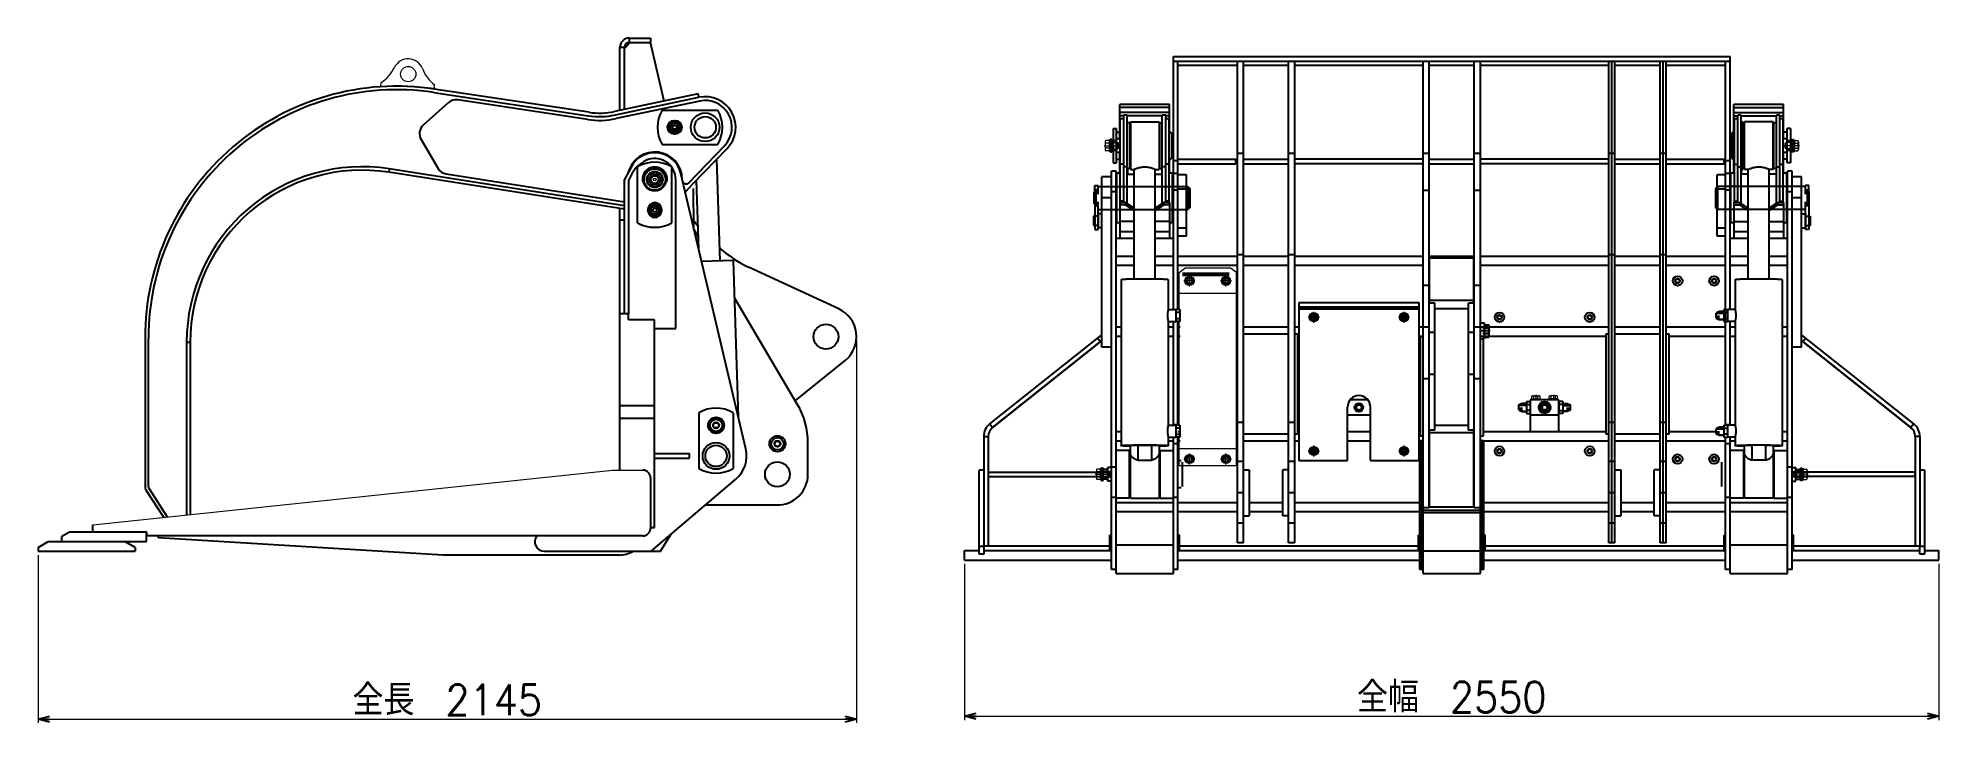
# Model space of a CAD drawing. Header units: millimetres. Extents: x -242 to 255, y -86 to 93.
import ezdxf

# ---------------------------------------------------------------- set-up
doc = ezdxf.new("R2010")
doc.units = ezdxf.units.MM
doc.header["$LTSCALE"] = 0.25
doc.linetypes.add('CENTER', pattern=[50.8, 31.75, -6.35, 6.35, -6.35])
doc.linetypes.add('DASHED2', pattern=[9.525, 6.35, -3.175])
doc.layers.add('EXCEPT', color=7, linetype='Continuous')
doc.styles.add('dcStyle0', font='txt.shx', dxfattribs={"width": 0.921053, "bigfont": 'bigfont'})
doc.dimstyles.new('dc_Rotated', dxfattribs={"dimtxt": 8, "dimasz": 3.000002, "dimexe": 1, "dimexo": 1, "dimgap": 1, "dimtad": 3, "dimdsep": 46, "dimtxsty": 'dcStyle0', "dimblk1": 'OPEN30', "dimblk2": 'OPEN30', "dimsah": 1, "dimcen": 0.09, "dimclrd": 7, "dimclre": 7, "dimclrt": 7, "dimadec": 0, "dimazin": 2, "dimtfac": 1, "dimtdec": 4, "dimtmove": 0, "dimatfit": 3, "dimfxl": 1, "dimarcsym": 1})

msp = doc.modelspace()

# ---------------------------------------------------------------- blocks, each defined once
blk = doc.blocks.new('_Open30')
at = {"color": 0, "linetype": 'ByBlock', "lineweight": -2}
for p, q in [((-1, 0.267949), (0, 0)), ((0, 0), (-1, -0.267949)), ((0, 0), (-1, 0))]:
    blk.add_line(p, q, dxfattribs=at)
blk = doc.blocks.new('*D1')
at = {"layer": 'EXCEPT', "color": 7, "linetype": 'Continuous', "lineweight": 13}
for p, q in [((-27.8, 13.9), (-27.8, -86.13)), ((-242, -42.24), (-242, -86.13)), ((-242, -85.13), (-27.8, -85.13))]:
    blk.add_line(p, q, dxfattribs=at)
at = {"layer": 'EXCEPT', "color": 7, "xscale": 3.000002807615286, "yscale": 2.999989368223643}
for p, rotation in [((-242, -85.13), 180), ((-27.8, -85.13), 360)]:
    blk.add_blockref('_Open30', p, dxfattribs=dict(at, rotation=rotation))
at = {"layer": 'EXCEPT', "color": 7, "insert": (-134.9, -84.13), "char_height": 8, "attachment_point": 8, "style": 'dcStyle0'}
blk.add_mtext('\\T1.00;全長\u30002145', dxfattribs=at)
blk = doc.blocks.new('*D2')
at = {"layer": 'EXCEPT', "color": 7, "linetype": 'Continuous', "lineweight": 13}
for p, q in [((0.48, -44.52), (0.48, -85.37)), ((255.48, -44.52), (255.48, -85.37)), ((0.48, -84.37), (255.48, -84.37))]:
    blk.add_line(p, q, dxfattribs=at)
at = {"layer": 'EXCEPT', "color": 7, "xscale": 3.000002807615286, "yscale": 2.999989368223643}
for p, rotation in [((0.48, -84.37), 180), ((255.48, -84.37), 360)]:
    blk.add_blockref('_Open30', p, dxfattribs=dict(at, rotation=rotation))
at = {"layer": 'EXCEPT', "color": 7, "insert": (127.98, -83.37), "char_height": 8, "attachment_point": 8, "style": 'dcStyle0'}
blk.add_mtext('\\T1.00;全幅\u30002550', dxfattribs=at)
blk = doc.blocks.new('DC_GROUP_ＤＸＦ２０－１_2')
at = {"layer": 'EXCEPT', "color": 4, "linetype": 'DASHED2', "lineweight": 25}
for p, q in [((137.68, 17.21), (135.48, 17.21)), ((137.68, 17.1), (135.48, 17.1)), ((137.68, 15.71), (135.48, 15.71)), ((137.68, 15.61), (135.48, 15.61))]:
    blk.add_line(p, q, dxfattribs=at)
blk = doc.blocks.new('DC_GROUP_ＤＸＦ２０－１_1')
at = {"layer": 'EXCEPT', "color": 4, "linetype": 'CENTER', "lineweight": 25}
blk.add_line((137.99, 16.41), (135.26, 16.41), dxfattribs=at)
at = {"layer": 'EXCEPT', "color": 2, "linetype": 'Continuous', "lineweight": 25}
for p, q in [((135.48, 18.51), (136.48, 18.51)), ((136.48, 18.51), (136.48, 14.31)), ((136.48, 18.01), (137.68, 18.01)), ((137.68, 18.01), (137.68, 14.81)), ((135.48, 14.31), (136.48, 14.31)), ((136.48, 14.81), (137.68, 14.81))]:
    blk.add_line(p, q, dxfattribs=at)
at = {"layer": 'EXCEPT', "linetype": 'Continuous'}
blk.add_blockref('DC_GROUP_ＤＸＦ２０－１_2', (0, 0), dxfattribs=at)

# ---------------------------------------------------------------- dimensions: what is measured, and where the dimension line sits
at = {"layer": 'EXCEPT', "linetype": 'Continuous', "lineweight": 13}
for base, p1, p2, text, picture, middle in [((-27.798, -85.129), (-241.998, -41.243), (-27.798, 14.897), '全長\u30002145', '*D1', (-134.898, -85.129)), ((255.48, -84.37), (0.48, -43.518), (255.48, -43.518), '全幅\u30002550', '*D2', (127.98, -84.37))]:
    dim = msp.add_linear_dim(base=base, p1=p1, p2=p2, text=text, dimstyle='dc_Rotated', override={"dimtxt": 8, "dimasz": 3.000002, "dimexe": 1, "dimexo": 1, "dimgap": 1, "dimtad": 3, "dimtih": 0, "dimtoh": 0, "dimdec": 2, "dimlfac": 1, "dimzin": 8, "dimtxsty": 'dcStyle0', "dimblk1": 'Open30', "dimblk2": 'Open30', "dimsah": 1, "dimclrd": 7, "dimclre": 7, "dimclrt": 7, "dimazin": 2, "dimtofl": 1, "dimtolj": 0, "dimtzin": 8, "dimarcsym": 1}, dxfattribs=at)
    dim.commit()
    dim.dimension.update_dxf_attribs({"geometry": picture, "text_midpoint": middle, "dimtype": 160})

# ---------------------------------------------------------------- linework, layer by layer
at = {"layer": 'EXCEPT', "color": 2, "linetype": 'Continuous', "lineweight": 25}
for p, q in [((-89.698, 74.07), (-89.698, 90.597)), ((-89.698, 90.597), (-88.498, 90.597)), ((-86.998, 91.797), (-88.498, 90.297)), ((-88.498, 74.322), (-88.498, 90.597)), ((-87.298, 92.997), (-81.698, 92.997)), ((-87.298, 92.997), (-87.298, 91.797)), ((-87.298, 91.797), (-81.698, 91.797)), ((-81.698, 92.997), (-81.698, 91.797)), ((-78.158, 76.497), (-81.698, 91.797)), ((55.13, 22.024), (55.13, 88.182)), ((55.13, 88.182), (200.83, 88.182)), ((55.13, 86.982), (200.83, 86.982)), ((56.33, 21.962), (56.33, 86.982)), ((71.88, 85.782), (56.33, 85.782)), ((71.88, -39.018), (71.88, 86.982)), ((73.48, -39.018), (73.48, 86.982)), ((85.28, 85.782), (73.48, 85.782)), ((85.28, -39.018), (85.28, 86.982)), ((86.88, -39.018), (86.88, 86.982)), ((120.48, 85.782), (86.88, 85.782)), ((120.48, -47.018), (120.48, 86.982)), ((122.08, -29.892), (122.08, 86.982)), ((133.88, 85.782), (122.08, 85.782)), ((133.88, -29.892), (133.88, 86.982)), ((135.48, -47.018), (135.48, 86.982)), ((169.08, 85.782), (135.48, 85.782)), ((169.08, -39.018), (169.08, 86.982)), ((169.88, -39.018), (169.88, 86.982)), ((170.68, -39.018), (170.68, 86.982)), ((182.48, 85.782), (170.68, 85.782)), ((182.48, -39.018), (182.48, 86.982)), ((183.28, -39.018), (183.28, 86.982)), ((184.08, -39.018), (184.08, 86.982)), ((199.63, 85.782), (184.08, 85.782)), ((199.63, -8.272), (199.63, 86.982)), ((200.83, 22.024), (200.83, 88.182)), ((-97.873, 73.579), (-138.289, 79.663)), ((-134.623, 76.087), (-141.169, 70.211)), ((-138.423, 78.773), (-98.007, 72.689)), ((-98.156, 71.7), (-132.172, 76.821)), ((-69.231, 78.374), (-91.1, 73.775)), ((-90.914, 72.895), (-69.046, 77.493)), ((-68.84, 76.515), (-90.709, 71.916)), ((-69.046, 77.493), (-69.231, 78.374)), ((41.13, 66.65), (41.13, 75.582)), ((54.13, 75.582), (41.13, 75.582)), ((54.13, 74.848), (41.13, 74.848)), ((54.13, 57.682), (54.13, 75.582)), ((214.83, 75.583), (201.83, 75.583)), ((201.83, 57.682), (201.83, 75.583)), ((201.83, 74.849), (214.83, 74.849)), ((214.83, 66.65), (214.83, 75.583)), ((-78.694, 74.165), (-64.106, 74.165)), ((-75.65, 71.365), (-75.15, 71.365)), ((54.13, 73.559), (41.13, 73.559)), ((42.13, 72.679), (41.13, 72.679)), ((41.23, 50.035), (41.23, 71.85)), ((42.13, 71.85), (41.23, 71.85)), ((42.13, 50.021), (42.13, 72.85)), ((43.03, 72.85), (42.13, 72.85)), ((43.03, 49.755), (43.03, 72.85)), ((52.23, 72.679), (43.03, 72.679)), ((43.73, 70.85), (43.03, 70.85)), ((43.73, 58.85), (43.73, 70.85)), ((43.88, 70.733), (43.73, 70.733)), ((43.88, 71.1), (43.88, 58.6)), ((43.88, 71.1), (51.38, 71.1)), ((51.38, 71.1), (51.38, 58.6)), ((51.53, 70.733), (51.38, 70.733)), ((51.53, 70.85), (51.53, 58.85)), ((51.53, 70.85), (52.23, 70.85)), ((52.23, 49.755), (52.23, 72.85)), ((53.13, 72.85), (52.23, 72.85)), ((53.13, 50.021), (53.13, 72.85)), ((54.13, 72.679), (53.13, 72.679)), ((54.03, 71.85), (53.13, 71.85)), ((54.03, 50.035), (54.03, 71.85)), ((201.83, 73.559), (214.83, 73.559)), ((201.83, 72.678), (202.83, 72.678)), ((202.83, 71.85), (201.93, 71.85)), ((201.93, 50.035), (201.93, 71.85)), ((203.73, 72.85), (202.83, 72.85)), ((202.83, 50.021), (202.83, 72.85)), ((203.73, 49.755), (203.73, 72.85)), ((203.73, 72.678), (212.93, 72.678)), ((203.73, 71.094), (204.18, 71.094)), ((204.18, 71.094), (204.18, 58.594)), ((204.18, 70.85), (204.43, 70.85)), ((204.43, 70.85), (204.43, 58.85)), ((204.43, 70.733), (204.58, 70.733)), ((212.08, 71.1), (204.58, 71.1)), ((204.58, 58.6), (204.58, 71.099)), ((212.08, 58.6), (212.08, 71.099)), ((212.08, 70.733), (212.23, 70.733)), ((212.93, 70.85), (212.23, 70.85)), ((212.23, 58.85), (212.23, 70.85)), ((213.83, 72.85), (212.93, 72.85)), ((212.93, 49.755), (212.93, 72.85)), ((213.83, 50.021), (213.83, 72.85)), ((213.83, 72.678), (214.83, 72.678)), ((214.73, 71.85), (213.83, 71.85)), ((214.73, 50.035), (214.73, 71.85)), ((-141.752, 66.459), (-137.321, 58.911)), ((-78.694, 65.165), (-64.106, 65.165)), ((-75.65, 67.965), (-75.15, 67.965)), ((-71.68, 55.155), (-62.364, 64.802)), ((39.03, 66.45), (38.58, 66.45)), ((38.58, 66.45), (38.58, 63.25)), ((39.03, 63.25), (39.03, 66.45)), ((40.23, 66.1), (39.03, 66.1)), ((39.33, 69.35), (39.33, 60.35)), ((39.33, 69.35), (40.23, 69.35)), ((40.23, 60.35), (40.23, 69.35)), ((40.23, 68.35), (41.13, 68.35)), ((41.23, 66.65), (40.23, 66.65)), ((41.23, 68.08), (41.13, 68.08)), ((41.23, 67.652), (41.13, 67.652)), ((54.13, 68.08), (54.03, 68.08)), ((54.13, 67.652), (54.03, 67.652)), ((54.13, 68.35), (54.43, 68.35)), ((54.43, 68.35), (54.73, 68.05)), ((54.73, 68.05), (54.73, 61.65)), ((201.53, 68.35), (201.23, 68.05)), ((201.23, 68.05), (201.23, 61.65)), ((201.83, 68.35), (201.53, 68.35)), ((201.83, 68.08), (201.93, 68.08)), ((201.93, 67.652), (201.83, 67.652)), ((214.73, 68.08), (214.83, 68.08)), ((214.83, 67.652), (214.73, 67.652)), ((215.73, 66.65), (214.73, 66.65)), ((215.73, 68.35), (214.83, 68.35)), ((216.63, 69.35), (215.73, 69.35)), ((215.73, 60.35), (215.73, 69.35)), ((215.73, 63.05), (215.73, 66.65)), ((216.93, 66.1), (215.73, 66.1)), ((216.63, 69.35), (216.63, 60.35)), ((216.93, 66.45), (217.38, 66.45)), ((216.93, 63.25), (216.93, 66.45)), ((216.93, 63.6), (216.93, 66.1)), ((217.38, 66.45), (217.38, 63.25)), ((-70.598, 54.836), (-61.645, 64.107)), ((-63.488, 34.675), (-64.37, 61.285)), ((38.58, 63.25), (39.03, 63.25)), ((40.23, 63.6), (39.03, 63.6)), ((39.33, 60.35), (40.23, 60.35)), ((41.23, 63.05), (40.23, 63.05)), ((40.23, 61.35), (41.13, 61.35)), ((41.13, 57.682), (41.13, 63.05)), ((42.13, 59.987), (41.23, 59.987)), ((54.03, 59.987), (53.13, 59.987)), ((54.13, 61.35), (54.43, 61.35)), ((54.73, 61.65), (54.43, 61.35)), ((56.33, 60.855), (55.13, 60.855)), ((56.33, 61.332), (71.48, 61.332)), ((56.33, 60.132), (71.48, 60.132)), ((71.48, 60.132), (71.48, 61.332)), ((73.48, 62.79), (71.88, 62.79)), ((73.48, 61.332), (85.28, 61.332)), ((73.48, 60.132), (85.28, 60.132)), ((86.88, 62.79), (85.28, 62.79)), ((120.48, 61.332), (86.88, 61.332)), ((120.48, 60.132), (86.88, 60.132)), ((122.08, 62.79), (120.48, 62.79)), ((122.08, 61.332), (133.88, 61.332)), ((122.08, 60.132), (133.88, 60.132)), ((135.48, 62.79), (133.88, 62.79)), ((169.08, 61.332), (135.48, 61.332)), ((169.08, 60.132), (135.48, 60.132)), ((170.68, 62.79), (169.08, 62.79)), ((170.68, 61.332), (182.48, 61.332)), ((170.68, 60.132), (182.48, 60.132)), ((184.08, 62.79), (182.48, 62.79)), ((184.08, 61.332), (199.23, 61.332)), ((184.08, 60.132), (199.23, 60.132)), ((199.23, 60.132), (199.23, 61.332)), ((200.83, 60.855), (199.63, 60.855)), ((201.23, 61.65), (201.53, 61.35)), ((201.83, 61.35), (201.53, 61.35)), ((201.93, 59.987), (202.83, 59.987)), ((213.83, 59.987), (214.73, 59.987)), ((215.73, 63.05), (214.73, 63.05)), ((214.83, 57.682), (214.83, 63.05)), ((215.73, 61.35), (214.83, 61.35)), ((216.93, 63.6), (215.73, 63.6)), ((216.63, 60.35), (215.73, 60.35)), ((217.38, 63.25), (216.93, 63.25)), ((-150.093, 58.788), (-150.233, 57.899)), ((-88.498, 48.226), (-150.233, 57.899)), ((-88.498, 49.137), (-150.093, 58.788)), ((-135.198, 57.466), (-88.498, 50.149)), ((-86.801, 59.242), (-88.498, 55.997)), ((-88.498, 20.877), (-88.498, 55.997)), ((-86.61, 57.449), (-87.498, 55.751)), ((-87.498, 55.751), (-87.498, 20.877)), ((-85.098, 44.703), (-85.098, 59.291)), ((-76.098, 44.703), (-76.098, 59.291)), ((-75.098, 16.997), (-75.098, 55.997)), ((-56.763, -14.449), (-73.786, 57.607)), ((-70.598, 54.836), (-72.634, 52.729)), ((-69.092, 37.74), (-69.691, 55.776)), ((36.43, 12.182), (36.43, 56.682)), ((38.93, 56.682), (36.43, 56.682)), ((38.93, -46.018), (38.93, 58.182)), ((40.13, 58.182), (38.93, 58.182)), ((40.13, -47.018), (40.13, 58.182)), ((40.33, 44.682), (40.33, 57.682)), ((41.23, 57.682), (40.33, 57.682)), ((43.03, 59.293), (42.13, 59.293)), ((43.73, 58.85), (43.03, 58.85)), ((43.08, 57.682), (43.03, 57.682)), ((43.08, 58.85), (43.08, 57.433)), ((43.08, 57.433), (44.88, 57.433)), ((43.88, 58.6), (44.888, 58.6)), ((44.88, 29.951), (44.88, 58.603)), ((50.372, 58.6), (51.38, 58.6)), ((50.38, 29.951), (50.38, 58.603)), ((50.38, 57.433), (52.18, 57.433)), ((51.53, 58.85), (52.23, 58.85)), ((52.18, 57.433), (52.18, 58.85)), ((52.23, 57.682), (52.18, 57.682)), ((53.13, 59.293), (52.23, 59.293)), ((54.93, 57.682), (54.03, 57.682)), ((54.93, 44.682), (54.93, 57.682)), ((56.33, 57.581), (55.13, 57.581)), ((58.53, 57.181), (56.33, 57.181)), ((58.53, 41.182), (58.53, 57.181)), ((199.63, 57.181), (197.43, 57.181)), ((197.43, 41.182), (197.43, 57.181)), ((200.83, 57.581), (199.63, 57.581)), ((201.93, 57.682), (201.03, 57.682)), ((201.03, 44.682), (201.03, 57.682)), ((202.83, 59.292), (203.73, 59.292)), ((203.73, 58.594), (204.18, 58.594)), ((203.78, 57.682), (203.73, 57.682)), ((203.78, 57.433), (203.78, 58.594)), ((205.58, 57.433), (203.78, 57.433)), ((204.18, 58.85), (204.43, 58.85)), ((205.588, 58.6), (204.58, 58.6)), ((205.58, 29.951), (205.58, 58.603)), ((212.08, 58.6), (211.072, 58.6)), ((211.08, 29.951), (211.08, 58.603)), ((212.88, 57.433), (211.08, 57.433)), ((212.93, 58.85), (212.23, 58.85)), ((212.88, 58.85), (212.88, 57.433)), ((212.93, 57.682), (212.88, 57.682)), ((212.93, 59.292), (213.83, 59.292)), ((215.63, 57.682), (214.73, 57.682)), ((215.63, 44.682), (215.63, 57.682)), ((217.03, 58.182), (215.83, 58.182)), ((215.83, -47.018), (215.83, 58.182)), ((217.03, -46.018), (217.03, 58.182)), ((219.53, 56.682), (217.03, 56.682)), ((219.53, 12.182), (219.53, 56.682)), ((-70.404, 43.293), (-70.491, 53.652)), ((34.43, 52.682), (34.93, 53.182)), ((34.43, 49.682), (34.43, 52.682)), ((34.53, 54.432), (35.43, 54.432)), ((34.53, 52.782), (34.53, 54.432)), ((35.43, 53.282), (34.53, 53.282)), ((34.93, 53.182), (35.43, 53.182)), ((34.93, 49.182), (34.93, 53.182)), ((35.43, 52.182), (35.43, 54.432)), ((35.43, 54.182), (58.93, 54.182)), ((35.43, 42.932), (35.43, 50.182)), ((38.93, 51.182), (36.43, 51.182)), ((40.13, 52.792), (38.93, 52.792)), ((41.13, 50.021), (41.13, 42.283)), ((42.63, 50.021), (41.13, 50.021)), ((42.13, 50.34), (41.23, 50.34)), ((42.63, 50.021), (42.63, 49.396)), ((42.63, 50.021), (44.88, 48.526)), ((50.38, 48.526), (52.63, 50.021)), ((52.63, 50.021), (52.63, 49.396)), ((54.13, 50.021), (52.63, 50.021)), ((54.03, 50.34), (53.13, 50.34)), ((54.13, 50.021), (54.13, 42.283)), ((56.33, 53.222), (55.13, 53.222)), ((58.53, 53.468), (56.33, 53.468)), ((58.93, 54.182), (59.43, 53.682)), ((58.93, 54.182), (58.93, 48.182)), ((59.43, 53.682), (59.43, 48.682)), ((122.08, 53.107), (120.48, 53.107)), ((135.48, 53.107), (133.88, 53.107)), ((197.53, 54.182), (197.03, 53.682)), ((197.03, 53.682), (197.03, 48.682)), ((199.63, 53.468), (197.43, 53.468)), ((220.53, 54.182), (197.53, 54.182)), ((197.53, 54.182), (197.53, 48.182)), ((200.83, 53.222), (199.63, 53.222)), ((201.83, 50.021), (203.33, 50.021)), ((201.83, 50.021), (201.83, 42.283)), ((201.93, 50.34), (202.83, 50.34)), ((205.58, 48.526), (203.33, 50.021)), ((203.33, 50.021), (203.33, 49.396)), ((213.33, 50.021), (211.08, 48.526)), ((213.33, 50.021), (214.83, 50.021)), ((213.33, 50.021), (213.33, 49.396)), ((213.83, 50.34), (214.73, 50.34)), ((214.83, 50.021), (214.83, 42.283)), ((217.03, 52.792), (215.83, 52.792)), ((219.53, 51.182), (217.03, 51.182)), ((221.43, 54.432), (220.53, 54.432)), ((220.53, 52.182), (220.53, 54.432)), ((220.53, 53.282), (221.43, 53.282)), ((221.03, 53.182), (220.53, 53.182)), ((220.53, 42.932), (220.53, 50.182)), ((221.53, 52.682), (221.03, 53.182)), ((221.03, 49.182), (221.03, 53.182)), ((221.43, 52.782), (221.43, 54.432)), ((221.53, 49.682), (221.53, 52.682)), ((-89.698, -20.003), (-89.698, 48.414)), ((-89.698, 45.497), (-88.498, 45.497)), ((-82.298, 47.747), (-82.298, 48.247)), ((-81.948, 48.247), (-81.948, 47.747)), ((-79.248, 48.247), (-79.248, 47.747)), ((-78.898, 47.747), (-78.898, 48.247)), ((35.43, 46.432), (34.23, 46.432)), ((34.23, 46.432), (34.23, 43.932)), ((34.93, 49.182), (34.43, 49.682)), ((34.53, 49.582), (34.53, 42.932)), ((34.53, 49.082), (35.43, 49.082)), ((35.43, 49.182), (34.93, 49.182)), ((35.43, 48.182), (58.93, 48.182)), ((35.43, 46.982), (35.43, 43.382)), ((36.43, 46.982), (35.43, 46.982)), ((42.63, 49.396), (41.13, 49.396)), ((44.88, 45), (41.13, 45)), ((42.63, 49.396), (44.88, 47.901)), ((50.38, 47.901), (52.63, 49.396)), ((54.13, 45), (50.38, 45)), ((54.13, 49.396), (52.63, 49.396)), ((59.43, 48.682), (58.93, 48.182)), ((197.03, 48.682), (197.53, 48.182)), ((220.53, 48.182), (197.53, 48.182)), ((201.83, 49.396), (203.33, 49.396)), ((201.83, 45), (205.58, 45)), ((205.58, 47.901), (203.33, 49.396)), ((213.33, 49.396), (211.08, 47.901)), ((211.08, 45), (214.83, 45)), ((213.33, 49.396), (214.83, 49.396)), ((219.53, 46.982), (220.53, 46.982)), ((220.53, 49.182), (221.03, 49.182)), ((221.43, 49.082), (220.53, 49.082)), ((220.53, 46.982), (220.53, 43.382)), ((220.53, 46.432), (221.73, 46.432)), ((221.03, 49.182), (221.53, 49.682)), ((221.43, 49.582), (221.43, 42.932)), ((221.73, 46.432), (221.73, 43.932)), ((-69.199, 40.959), (-69.303, 41.134)), ((35.43, 43.932), (34.23, 43.932)), ((34.53, 42.932), (35.43, 42.932)), ((36.43, 43.382), (35.43, 43.382)), ((40.13, 40.682), (44.88, 40.682)), ((41.13, 44.682), (40.33, 44.682)), ((41.13, 42.282), (41.13, 40.682)), ((44.88, 42.282), (41.13, 42.282)), ((54.13, 42.282), (50.38, 42.282)), ((50.38, 40.682), (55.13, 40.682)), ((54.93, 44.682), (54.13, 44.682)), ((54.13, 42.282), (54.13, 40.682)), ((58.53, 43.287), (56.33, 43.287)), ((58.53, 41.182), (56.33, 41.182)), ((199.63, 43.287), (197.43, 43.287)), ((199.63, 41.182), (197.43, 41.182)), ((200.83, 40.682), (205.58, 40.682)), ((201.83, 44.682), (201.03, 44.682)), ((205.58, 42.282), (201.83, 42.282)), ((201.83, 42.282), (201.83, 40.682)), ((214.83, 42.282), (211.08, 42.282)), ((211.08, 40.682), (215.83, 40.682)), ((215.63, 44.682), (214.83, 44.682)), ((214.83, 42.282), (214.83, 40.682)), ((219.53, 43.382), (220.53, 43.382)), ((220.53, 43.932), (221.73, 43.932)), ((221.43, 42.932), (220.53, 42.932)), ((44.88, 35.882), (40.13, 35.882)), ((55.13, 35.882), (50.38, 35.882)), ((71.88, 35.882), (56.33, 35.882)), ((73.48, 36.32), (71.88, 36.32)), ((85.28, 35.882), (73.48, 35.882)), ((86.88, 36.32), (85.28, 36.32)), ((120.48, 35.882), (86.88, 35.882)), ((133.88, 35.882), (122.08, 35.882)), ((122.18, 23.687), (122.18, 35.385)), ((133.78, 35.385), (122.18, 35.385)), ((133.78, 23.687), (133.78, 35.385)), ((169.08, 35.882), (135.48, 35.882)), ((170.68, 36.32), (169.08, 36.32)), ((182.48, 35.882), (170.68, 35.882)), ((184.08, 36.32), (182.48, 36.32)), ((199.63, 35.882), (184.08, 35.882)), ((205.58, 35.882), (200.83, 35.882)), ((215.83, 35.882), (211.08, 35.882)), ((-60.09, 34.788), (-68.331, 34.514)), ((-60.09, 34.788), (-58.733, -6.111)), ((-32.448, 22.162), (-56.097, 33.069)), ((44.88, 33.482), (40.13, 33.482)), ((55.13, 33.482), (50.38, 33.482)), ((71.88, 33.482), (56.33, 33.482)), ((57.543, 31.533), (69.738, 31.533)), ((57.543, 30.955), (69.738, 30.955)), ((85.28, 33.482), (73.48, 33.482)), ((120.48, 33.482), (86.88, 33.482)), ((122.18, 33.482), (122.08, 33.482)), ((133.88, 33.482), (133.78, 33.482)), ((169.08, 33.482), (135.48, 33.482)), ((182.48, 33.482), (170.68, 33.482)), ((199.63, 33.482), (184.08, 33.482)), ((205.58, 33.482), (200.83, 33.482)), ((215.83, 33.482), (211.08, 33.482)), ((-43.295, -2.731), (-59.767, 25.05)), ((41.48, 29.769), (41.48, -13.607)), ((53.78, 29.769), (53.78, 22.023)), ((122.08, 28.255), (120.48, 28.255)), ((135.48, 28.255), (133.88, 28.255)), ((202.18, 29.769), (202.18, 22.023)), ((214.48, 29.769), (214.48, -13.607)), ((-87.498, 20.877), (-89.698, 20.877)), ((-87.498, 19.323), (-87.498, 20.877)), ((53.78, 22.024), (55.78, 22.024)), ((55.78, 22.024), (55.78, 18.824)), ((56.801, 21.962), (55.801, 21.962)), ((56.801, 21.182), (55.801, 21.182)), ((56.801, 21.962), (56.801, 18.844)), ((87.93, 23.768), (87.93, -17.518)), ((119.43, 23.768), (87.93, 23.768)), ((87.93, 22.674), (119.43, 22.674)), ((87.93, 22.184), (119.43, 22.184)), ((119.43, -17.518), (119.43, 23.768)), ((123.58, 23.687), (122.08, 23.687)), ((133.78, 24.395), (122.18, 24.395)), ((123.58, -9.565), (123.58, 23.687)), ((132.38, 22.216), (123.58, 22.216)), ((132.38, -9.565), (132.38, 23.687)), ((133.88, 23.687), (132.38, 23.687)), ((197.591, 21.303), (197.158, 21.053)), ((197.158, 20.403), (197.158, 21.053)), ((199.158, 20.953), (197.158, 20.953)), ((197.158, 19.753), (197.158, 20.403)), ((197.758, 21.303), (197.591, 21.303)), ((197.591, 20.403), (197.591, 19.503)), ((197.906, 21.451), (197.758, 21.303)), ((197.758, 20.403), (197.758, 19.503)), ((199.158, 21.334), (197.79, 21.334)), ((197.906, 21.334), (197.906, 21.451)), ((199.158, 21.451), (197.906, 21.451)), ((197.906, 19.355), (197.906, 20.403)), ((199.158, 21.962), (199.158, 18.844)), ((199.158, 21.962), (200.158, 21.962)), ((199.158, 21.182), (200.158, 21.182)), ((202.18, 22.024), (200.18, 22.024)), ((200.18, 18.824), (200.18, 22.024)), ((-80.698, 19.323), (-87.498, 19.323)), ((-80.698, -35.003), (-80.698, 19.323)), ((-80.698, 16.997), (-75.098, 16.997)), ((7.068, -7.928), (36.43, 15.385)), ((41.48, 17.382), (40.13, 17.382)), ((41.48, 14.982), (40.13, 14.982)), ((53.78, 18.825), (53.78, -8.21)), ((53.78, 18.824), (55.78, 18.824)), ((55.13, 17.382), (53.78, 17.382)), ((55.13, 14.982), (53.78, 14.982)), ((55.13, -8.209), (55.13, 18.824)), ((55.801, 19.624), (56.801, 19.624)), ((56.801, 18.844), (55.801, 18.844)), ((56.33, -8.272), (56.33, 18.844)), ((56.93, 17.382), (56.33, 17.382)), ((56.93, 14.982), (56.33, 14.982)), ((71.88, 17.382), (71.73, 17.382)), ((71.88, 15.509), (71.73, 15.509)), ((85.28, 17.382), (73.48, 17.382)), ((85.28, 15.509), (73.48, 15.509)), ((87.93, 17.382), (86.88, 17.382)), ((87.68, 15.509), (86.88, 15.509)), ((87.68, -10.491), (87.68, 15.509)), ((87.93, 14.982), (87.68, 14.982)), ((120.48, 17.382), (119.43, 17.382)), ((119.68, 14.982), (119.43, 14.982)), ((119.68, 14.982), (119.68, -11.018)), ((120.48, 14.982), (119.68, 14.982)), ((122.08, 17.347), (120.48, 17.347)), ((123.58, 15.985), (122.08, 15.985)), ((133.88, 15.985), (132.38, 15.985)), ((135.48, 17.347), (133.88, 17.347)), ((169.08, 17.382), (135.48, 17.382)), ((136.28, 14.982), (135.48, 14.982)), ((136.28, -11.018), (136.28, 14.982)), ((168.28, 14.982), (136.28, 14.982)), ((169.08, 15.509), (168.28, 15.509)), ((168.28, 15.509), (168.28, -10.491)), ((182.48, 17.382), (170.68, 17.382)), ((182.48, 15.509), (170.68, 15.509)), ((199.63, 17.382), (184.08, 17.382)), ((184.88, 15.509), (184.08, 15.509)), ((184.88, -10.491), (184.88, 15.509)), ((199.63, 14.982), (184.88, 14.982)), ((197.158, 19.753), (197.591, 19.503)), ((197.591, 19.503), (197.758, 19.503)), ((197.758, 19.503), (197.906, 19.355)), ((197.79, 19.471), (199.158, 19.471)), ((197.906, 19.355), (199.158, 19.355)), ((200.158, 19.624), (199.158, 19.624)), ((199.158, 18.844), (200.158, 18.844)), ((202.18, 18.824), (200.18, 18.824)), ((200.83, -8.209), (200.83, 18.824)), ((202.18, 17.382), (200.83, 17.382)), ((202.18, 14.982), (200.83, 14.982)), ((202.18, 18.825), (202.18, -8.21)), ((215.83, 17.382), (214.48, 17.382)), ((215.83, 14.982), (214.48, 14.982)), ((248.892, -7.928), (219.53, 15.385)), ((-213.998, 14.497), (-213.998, -24.276)), ((-213.098, -24.276), (-213.098, 14.497)), ((-203.098, 13.441), (-203.098, -31.756)), ((-203.098, 13.441), (-202.198, 13.441)), ((-202.198, 13.441), (-202.198, -31.661)), ((7.812, -8.917), (36.073, 13.566)), ((7.814, -8.868), (36.43, 13.853)), ((35.325, 14.508), (36.072, 13.568)), ((38.93, 12.182), (36.43, 12.182)), ((219.53, 12.182), (217.03, 12.182)), ((219.53, 13.853), (248.145, -8.868)), ((219.887, 13.566), (248.148, -8.917)), ((220.635, 14.508), (219.888, 13.568)), ((-43.811, -1.861), (-30.771, 8.674)), ((123.58, 5.026), (122.08, 5.026)), ((133.88, 5.026), (132.38, 5.026)), ((122.08, 3.86), (120.48, 3.86)), ((135.48, 3.86), (133.88, 3.86)), ((-89.698, -3.114), (-80.698, -3.114)), ((100.68, -17.518), (100.68, -3.518)), ((105.984, -1.618), (101.376, -1.618)), ((106.68, -17.518), (106.68, -3.518)), ((145.963, -2.718), (145.53, -2.968)), ((145.53, -3.618), (145.53, -2.968)), ((147.53, -3.068), (145.53, -3.068)), ((145.53, -4.268), (145.53, -3.618)), ((145.53, -4.268), (145.963, -4.518)), ((146.13, -2.718), (145.963, -2.718)), ((145.963, -3.618), (145.963, -4.518)), ((145.963, -4.518), (146.13, -4.518)), ((146.278, -2.57), (146.13, -2.718)), ((146.13, -3.618), (146.13, -4.518)), ((146.13, -4.518), (146.278, -4.665)), ((147.53, -2.686), (146.162, -2.686)), ((146.162, -4.549), (147.53, -4.549)), ((146.278, -2.686), (146.278, -2.57)), ((147.53, -2.57), (146.278, -2.57)), ((146.278, -4.665), (146.278, -3.618)), ((146.278, -4.665), (147.53, -4.665)), ((147.53, -2.059), (147.53, -5.176)), ((147.53, -2.059), (148.53, -2.059)), ((147.53, -2.838), (148.53, -2.838)), ((148.53, -4.397), (147.53, -4.397)), ((156.03, -1.618), (148.53, -1.618)), ((148.53, -1.618), (148.53, -10.018)), ((148.53, -2.059), (148.53, -5.176)), ((156.03, -10.018), (156.03, -1.618)), ((156.03, -2.059), (156.03, -5.176)), ((157.03, -2.059), (156.03, -2.059)), ((157.03, -2.838), (156.03, -2.838)), ((156.03, -4.397), (157.03, -4.397)), ((157.03, -2.059), (157.03, -5.176)), ((157.03, -2.57), (158.282, -2.57)), ((157.03, -2.686), (158.398, -2.686)), ((157.03, -3.068), (159.03, -3.068)), ((158.398, -4.549), (157.03, -4.549)), ((158.282, -4.665), (157.03, -4.665)), ((158.282, -2.686), (158.282, -2.57)), ((158.282, -2.57), (158.43, -2.718)), ((158.282, -4.665), (158.282, -3.618)), ((158.43, -4.518), (158.282, -4.665)), ((158.43, -2.718), (158.597, -2.718)), ((158.43, -3.618), (158.43, -4.518)), ((158.597, -4.518), (158.43, -4.518)), ((158.597, -2.718), (159.03, -2.968)), ((158.597, -3.618), (158.597, -4.518)), ((159.03, -4.268), (158.597, -4.518)), ((159.03, -3.618), (159.03, -2.968)), ((159.03, -4.268), (159.03, -3.618)), ((-89.698, -6.403), (-80.698, -6.403)), ((-69.049, -4.994), (-69.049, -19.582)), ((-66.249, -8.038), (-66.249, -8.538)), ((-62.849, -8.038), (-62.849, -8.538)), ((-60.049, -4.994), (-60.049, -19.582)), ((7.068, -7.928), (7.814, -8.868)), ((53.78, -8.209), (55.78, -8.209)), ((56.33, -8.153), (55.13, -8.153)), ((55.78, -8.209), (55.78, -11.409)), ((56.801, -8.272), (55.801, -8.272)), ((56.801, -9.051), (55.801, -9.051)), ((56.801, -8.272), (56.801, -11.389)), ((73.48, -7.546), (71.88, -7.546)), ((86.88, -7.546), (85.28, -7.546)), ((106.68, -5.618), (100.68, -5.618)), ((123.58, -9.565), (122.08, -9.565)), ((122.18, -29.673), (122.18, -9.565)), ((132.38, -8.353), (123.58, -8.353)), ((133.88, -9.565), (132.38, -9.565)), ((133.78, -29.673), (133.78, -9.565)), ((147.53, -5.176), (148.53, -5.176)), ((156.03, -5.618), (148.53, -5.618)), ((157.03, -5.176), (156.03, -5.176)), ((170.68, -7.546), (169.08, -7.546)), ((184.08, -7.546), (182.48, -7.546)), ((197.591, -8.93), (197.158, -9.18)), ((197.158, -9.83), (197.158, -9.18)), ((199.158, -9.28), (197.158, -9.28)), ((197.158, -10.48), (197.158, -9.83)), ((197.758, -8.93), (197.591, -8.93)), ((197.591, -9.83), (197.591, -10.73)), ((197.906, -8.783), (197.758, -8.93)), ((197.758, -9.83), (197.758, -10.73)), ((199.158, -8.899), (197.79, -8.899)), ((197.906, -8.899), (197.906, -8.783)), ((199.158, -8.783), (197.906, -8.783)), ((197.906, -10.878), (197.906, -9.83)), ((199.158, -8.272), (199.158, -11.389)), ((199.158, -8.272), (200.158, -8.272)), ((199.158, -9.051), (200.158, -9.051)), ((200.83, -8.153), (199.63, -8.153)), ((202.18, -8.209), (200.18, -8.209)), ((200.18, -11.409), (200.18, -8.209)), ((248.892, -7.928), (248.145, -8.868)), ((-40.498, -21.103), (-40.498, -12.931)), ((5.48, -11.218), (5.48, -39.818)), ((5.48, -11.218), (6.68, -11.218)), ((6.68, -11.218), (6.68, -39.818)), ((41.48, -10.018), (40.13, -10.018)), ((41.48, -12.418), (40.13, -12.418)), ((43.68, -14.853), (40.13, -14.853)), ((43.68, -27.353), (43.68, -14.853)), ((43.88, -27.353), (43.88, -13.503)), ((45.88, -13.436), (49.38, -13.436)), ((45.88, -17.393), (45.88, -13.436)), ((49.38, -13.436), (49.38, -17.393)), ((51.38, -13.503), (51.38, -27.353)), ((51.58, -14.853), (51.58, -27.353)), ((51.58, -14.853), (55.13, -14.853)), ((53.78, -11.408), (53.78, -13.607)), ((53.78, -11.409), (55.78, -11.409)), ((55.13, -12.418), (53.78, -12.418)), ((55.13, -13.103), (55.13, -11.409)), ((56.33, -13.103), (55.13, -13.103)), ((55.13, -47.018), (55.13, -13.104)), ((55.801, -10.61), (56.801, -10.61)), ((56.801, -11.389), (55.801, -11.389)), ((56.93, -10.018), (56.33, -10.018)), ((56.33, -46.018), (56.33, -11.389)), ((56.93, -12.418), (56.33, -12.418)), ((71.73, -10.491), (71.88, -10.491)), ((71.88, -12.418), (71.73, -12.418)), ((73.48, -10.491), (85.28, -10.491)), ((85.28, -12.418), (73.48, -12.418)), ((86.88, -10.491), (87.68, -10.491)), ((87.93, -12.418), (86.88, -12.418)), ((87.93, -10.018), (87.68, -10.018)), ((106.68, -10.018), (100.68, -10.018)), ((106.68, -12.418), (100.68, -12.418)), ((119.68, -10.018), (119.43, -10.018)), ((119.58, -12.418), (119.43, -12.418)), ((120.48, -12.324), (119.58, -12.324)), ((119.58, -46.018), (119.58, -12.324)), ((119.68, -11.018), (120.48, -11.018)), ((120.03, -46.018), (120.03, -12.324)), ((122.08, -11.018), (122.18, -11.018)), ((122.18, -12.418), (122.08, -12.418)), ((133.78, -10.22), (122.18, -10.22)), ((133.78, -11.018), (133.88, -11.018)), ((133.88, -12.418), (133.78, -12.418)), ((135.48, -11.018), (136.28, -11.018)), ((136.38, -12.324), (135.48, -12.324)), ((135.93, -46.018), (135.93, -12.324)), ((168.28, -10.018), (136.28, -10.018)), ((136.38, -46.018), (136.38, -12.324)), ((169.08, -12.418), (136.38, -12.418)), ((168.28, -10.491), (169.08, -10.491)), ((170.68, -10.491), (182.48, -10.491)), ((182.48, -12.418), (170.68, -12.418)), ((184.08, -10.491), (184.88, -10.491)), ((199.63, -12.418), (184.08, -12.418)), ((197.158, -10.018), (184.88, -10.018)), ((197.158, -10.48), (197.591, -10.73)), ((197.591, -10.73), (197.758, -10.73)), ((197.758, -10.73), (197.906, -10.878)), ((197.79, -10.762), (199.158, -10.762)), ((197.906, -10.878), (199.158, -10.878)), ((200.158, -10.61), (199.158, -10.61)), ((199.158, -11.389), (200.158, -11.389)), ((199.63, -13.103), (199.63, -11.389)), ((200.83, -13.103), (199.63, -13.103)), ((199.63, -46.018), (199.63, -13.104)), ((202.18, -11.409), (200.18, -11.409)), ((200.83, -47.018), (200.83, -11.409)), ((202.18, -12.418), (200.83, -12.418)), ((204.38, -14.853), (200.83, -14.853)), ((202.18, -11.408), (202.18, -13.607)), ((204.38, -27.353), (204.38, -14.853)), ((204.58, -27.353), (204.58, -13.503)), ((210.08, -13.436), (206.58, -13.436)), ((206.58, -17.393), (206.58, -13.436)), ((210.08, -13.436), (210.08, -17.393)), ((212.08, -13.503), (212.08, -27.353)), ((212.28, -14.853), (215.83, -14.853)), ((212.28, -14.853), (212.28, -27.353)), ((215.83, -10.018), (214.48, -10.018)), ((215.83, -12.418), (214.48, -12.418)), ((249.28, -11.218), (249.28, -39.818)), ((250.48, -11.218), (249.28, -11.218)), ((250.48, -11.218), (250.48, -39.818)), ((-80.698, -15.688), (-71.498, -15.688)), ((-80.698, -16.888), (-71.498, -16.888)), ((-71.498, -16.888), (-71.498, -15.688)), ((36.28, -19.503), (36.28, -22.703)), ((36.73, -19.503), (36.28, -19.503)), ((36.73, -22.703), (36.73, -19.503)), ((37.93, -19.853), (36.73, -19.853)), ((37.93, -22.903), (37.93, -19.303)), ((38.93, -19.303), (37.93, -19.303)), ((40.13, -19.264), (38.93, -19.264)), ((45.88, -17.393), (49.38, -17.393)), ((57.13, -17.603), (56.33, -17.603)), ((57.43, -17.903), (57.43, -24.303)), ((73.48, -17.746), (71.88, -17.746)), ((86.88, -17.746), (85.28, -17.746)), ((87.93, -17.518), (100.68, -17.518)), ((106.68, -17.518), (119.43, -17.518)), ((170.68, -17.746), (169.08, -17.746)), ((184.08, -17.746), (182.48, -17.746)), ((198.53, -17.903), (198.53, -24.303)), ((210.08, -17.393), (206.58, -17.393)), ((217.03, -19.264), (215.83, -19.264)), ((217.03, -19.303), (218.03, -19.303)), ((218.03, -22.903), (218.03, -19.303)), ((218.03, -19.853), (219.23, -19.853)), ((219.23, -22.703), (219.23, -19.503)), ((219.23, -19.503), (219.68, -19.503)), ((219.68, -19.503), (219.68, -22.703)), ((-208.087, -32.282), (-212.937, -24.821)), ((-81.698, -22.003), (-81.698, -35.203)), ((-81.498, -41.203), (-59.366, -22.383)), ((4.28, -42.018), (4.28, -20.003)), ((5.48, -20.003), (4.28, -20.003)), ((6.78, -21.703), (6.78, -20.503)), ((6.78, -20.503), (38.93, -20.503)), ((6.78, -21.703), (38.93, -21.703)), ((36.28, -22.703), (36.73, -22.703)), ((37.93, -22.353), (36.73, -22.353)), ((37.93, -21.703), (37.93, -20.503)), ((38.93, -22.903), (37.93, -22.903)), ((57.13, -24.603), (56.33, -24.603)), ((73.48, -19.918), (74.98, -19.918)), ((74.98, -19.918), (74.98, -31.918)), ((83.78, -31.918), (83.78, -19.918)), ((85.28, -19.918), (83.78, -19.918)), ((170.68, -19.918), (172.18, -19.918)), ((172.18, -19.918), (172.18, -31.918)), ((182.48, -19.918), (180.98, -19.918)), ((180.98, -31.918), (180.98, -19.918)), ((249.18, -20.503), (217.03, -20.503)), ((249.18, -21.703), (217.03, -21.703)), ((217.03, -22.903), (218.03, -22.903)), ((218.03, -20.503), (218.03, -21.703)), ((218.03, -22.353), (219.23, -22.353)), ((219.68, -22.703), (219.23, -22.703)), ((249.18, -20.503), (249.18, -21.703)), ((251.68, -20.003), (250.48, -20.003)), ((251.68, -20.003), (251.68, -42.018)), ((-213.691, -25.312), (-209.092, -32.388)), ((-67.269, -29.103), (-48.663, -29.103)), ((40.13, -27.197), (38.93, -27.197)), ((43.68, -27.353), (40.13, -27.353)), ((55.13, -28.518), (40.13, -28.518)), ((43.88, -27.353), (51.38, -27.353)), ((51.58, -27.353), (55.13, -27.353)), ((56.33, -27.197), (55.13, -27.197)), ((71.88, -28.518), (56.33, -28.518)), ((73.48, -25.918), (71.88, -25.918)), ((83.78, -28.518), (74.98, -28.518)), ((86.88, -25.918), (85.28, -25.918)), ((119.58, -28.518), (86.88, -28.518)), ((120.48, -25.511), (119.58, -25.511)), ((120.48, -26.886), (119.58, -26.886)), ((122.18, -28.518), (122.08, -28.518)), ((133.78, -29.673), (122.18, -29.673)), ((133.88, -28.518), (133.78, -28.518)), ((136.38, -25.511), (135.48, -25.511)), ((136.38, -26.886), (135.48, -26.886)), ((169.08, -28.518), (136.38, -28.518)), ((170.68, -25.918), (169.08, -25.918)), ((180.98, -28.518), (172.18, -28.518)), ((184.08, -25.918), (182.48, -25.918)), ((199.63, -28.518), (184.08, -28.518)), ((200.83, -27.197), (199.63, -27.197)), ((204.38, -27.353), (200.83, -27.353)), ((215.83, -28.518), (200.83, -28.518)), ((212.08, -27.353), (204.58, -27.353)), ((212.28, -27.353), (215.83, -27.353)), ((217.03, -27.197), (215.83, -27.197)), ((-227.616, -36.203), (-227.616, -34.343)), ((55.13, -30.918), (40.13, -30.918)), ((71.88, -30.918), (56.33, -30.918)), ((73.48, -33.918), (71.88, -33.918)), ((73.48, -31.918), (74.98, -31.918)), ((83.78, -30.918), (74.98, -30.918)), ((85.28, -31.918), (83.78, -31.918)), ((86.88, -33.918), (85.28, -33.918)), ((119.58, -30.918), (86.88, -30.918)), ((122.08, -29.892), (120.48, -29.892)), ((120.48, -30.462), (135.48, -30.462)), ((120.48, -31.08), (135.48, -31.08)), ((135.48, -29.892), (133.88, -29.892)), ((169.08, -30.918), (136.38, -30.918)), ((170.68, -33.918), (169.08, -33.918)), ((170.68, -31.918), (172.18, -31.918)), ((180.98, -30.918), (172.18, -30.918)), ((182.48, -31.918), (180.98, -31.918)), ((184.08, -33.918), (182.48, -33.918)), ((199.63, -30.918), (184.08, -30.918)), ((215.83, -30.918), (200.83, -30.918)), ((-241.998, -40.243), (-239.331, -38.703)), ((-239.331, -38.703), (-213.598, -38.703)), ((-233.798, -36.203), (-235.798, -37.358)), ((-235.798, -38.703), (-235.798, -37.358)), ((-213.498, -36.203), (-233.798, -36.203)), ((-216.598, -40.243), (-219.266, -38.703)), ((-213.598, -38.703), (-213.598, -36.203)), ((-213.498, -37.203), (-213.498, -36.203)), ((-83.698, -37.203), (-213.498, -37.203)), ((-210.498, -37.703), (-210.498, -37.203)), ((-135.998, -42.203), (-210.498, -37.703)), ((-81.698, -35.003), (-80.698, -35.003)), ((-79.112, -41.203), (-76.391, -36.859)), ((38.53, -41.018), (38.53, -37.018)), ((38.93, -37.018), (38.53, -37.018)), ((40.13, -39.518), (55.13, -39.518)), ((56.73, -37.018), (56.33, -37.018)), ((56.73, -41.018), (56.73, -37.018)), ((73.48, -39.018), (71.88, -39.018)), ((86.88, -39.018), (85.28, -39.018)), ((119.58, -37.018), (119.28, -37.018)), ((119.28, -41.018), (119.28, -37.018)), ((136.68, -37.018), (136.38, -37.018)), ((136.68, -41.018), (136.68, -37.018)), ((170.68, -39.018), (169.08, -39.018)), ((184.08, -39.018), (182.48, -39.018)), ((199.63, -37.018), (199.23, -37.018)), ((199.23, -41.018), (199.23, -37.018)), ((200.83, -39.518), (215.83, -39.518)), ((217.43, -37.018), (217.03, -37.018)), ((217.43, -41.018), (217.43, -37.018)), ((-241.998, -40.243), (-241.998, -41.243)), ((-241.998, -41.243), (-216.598, -41.243)), ((-216.598, -40.243), (-216.598, -41.243)), ((-89.998, -42.203), (-135.998, -42.203)), ((-109.498, -41.203), (-79.112, -41.203)), ((0.48, -43.518), (0.48, -41.018)), ((0.48, -41.018), (4.28, -41.018)), ((0.48, -43.518), (38.93, -43.518)), ((5.48, -40.018), (4.28, -40.018)), ((5.48, -42.018), (4.28, -42.018)), ((5.48, -39.818), (5.48, -42.018)), ((5.48, -39.818), (38.93, -39.818)), ((5.48, -41.018), (38.93, -41.018)), ((56.33, -39.818), (119.58, -39.818)), ((56.33, -41.018), (119.58, -41.018)), ((56.33, -43.518), (119.58, -43.518)), ((135.48, -41.192), (120.48, -41.192)), ((136.38, -39.818), (199.63, -39.818)), ((136.38, -41.018), (199.63, -41.018)), ((136.38, -43.518), (199.63, -43.518)), ((217.03, -39.818), (250.48, -39.818)), ((217.03, -41.018), (250.48, -41.018)), ((217.03, -43.518), (255.48, -43.518)), ((250.48, -42.018), (250.48, -39.818)), ((251.68, -40.018), (250.48, -40.018)), ((251.68, -42.018), (250.48, -42.018)), ((251.68, -41.018), (255.48, -41.018)), ((255.48, -43.518), (255.48, -41.018)), ((40.13, -46.018), (38.93, -46.018)), ((40.13, -47.018), (55.13, -47.018)), ((56.33, -46.018), (55.13, -46.018)), ((120.48, -46.018), (119.58, -46.018)), ((120.48, -47.018), (135.48, -47.018)), ((136.38, -46.018), (135.48, -46.018)), ((200.83, -46.018), (199.63, -46.018)), ((200.83, -47.018), (215.83, -47.018)), ((217.03, -46.018), (215.83, -46.018))]:
    msp.add_line(p, q, dxfattribs=at)
at = {"layer": 'EXCEPT', "color": 2, "linetype": 'Continuous', "lineweight": 13}
for p, q in [((-152.261, 80.366), (-152.218, 81.365)), ((-138.274, 79.762), (-138.231, 80.761)), ((-75.948, 70.615), (-76.497, 69.665)), ((-76.497, 69.665), (-75.948, 68.715)), ((-74.851, 70.615), (-75.948, 70.615)), ((-74.303, 69.665), (-74.851, 70.615)), ((-74.851, 68.715), (-74.303, 69.665)), ((-75.948, 68.715), (-74.851, 68.715)), ((37.28, 65.889), (37.28, 63.811)), ((38.28, 66.235), (37.416, 66.235)), ((38.28, 65.543), (37.416, 65.543)), ((38.58, 66.35), (38.28, 66.35)), ((38.28, 66.35), (38.28, 63.35)), ((38.58, 66.35), (38.58, 63.35)), ((38.58, 65.65), (40.58, 65.65)), ((40.58, 65.65), (40.58, 64.05)), ((40.58, 65.65), (40.78, 65.45)), ((40.78, 65.45), (40.78, 64.25)), ((215.38, 65.65), (215.18, 65.45)), ((215.18, 65.45), (215.18, 64.25)), ((217.38, 65.65), (215.38, 65.65)), ((215.38, 65.65), (215.38, 64.05)), ((217.38, 66.35), (217.38, 63.35)), ((217.38, 66.35), (217.68, 66.35)), ((217.68, 66.35), (217.68, 63.35)), ((217.68, 66.235), (218.544, 66.235)), ((217.68, 65.543), (218.544, 65.543)), ((218.68, 65.889), (218.68, 63.811)), ((38.28, 64.157), (37.416, 64.157)), ((38.28, 63.464), (37.416, 63.464)), ((38.58, 63.35), (38.28, 63.35)), ((38.58, 64.05), (40.58, 64.05)), ((40.58, 64.05), (40.78, 64.25)), ((215.38, 64.05), (215.18, 64.25)), ((217.38, 64.05), (215.38, 64.05)), ((217.38, 63.35), (217.68, 63.35)), ((217.68, 64.157), (218.544, 64.157)), ((217.68, 63.464), (218.544, 63.464)), ((-81.147, 48.947), (-81.695, 47.997)), ((-81.695, 47.997), (-81.147, 47.047)), ((-80.05, 48.947), (-81.147, 48.947)), ((-81.147, 47.047), (-80.05, 47.047)), ((-79.501, 47.997), (-80.05, 48.947)), ((-80.05, 47.047), (-79.501, 47.997)), ((58.781, 30.432), (58.233, 29.482)), ((59.878, 30.432), (58.781, 30.432)), ((60.427, 29.482), (59.878, 30.432)), ((68.331, 30.432), (67.783, 29.482)), ((69.428, 30.432), (68.331, 30.432)), ((69.977, 29.482), (69.428, 30.432)), ((58.233, 29.482), (58.781, 28.532)), ((58.781, 28.532), (59.878, 28.532)), ((59.878, 28.532), (60.427, 29.482)), ((67.783, 29.482), (68.331, 28.532)), ((68.331, 28.532), (69.428, 28.532)), ((69.428, 28.532), (69.977, 29.482)), ((91.88, 21.079), (90.93, 20.531)), ((90.93, 20.531), (90.93, 19.434)), ((92.83, 20.531), (91.88, 21.079)), ((92.83, 19.434), (92.83, 20.531)), ((115.48, 21.079), (114.53, 20.531)), ((114.53, 20.531), (114.53, 19.434)), ((116.43, 20.531), (115.48, 21.079)), ((116.43, 19.434), (116.43, 20.531)), ((90.93, 19.434), (91.88, 18.885)), ((91.88, 18.885), (92.83, 19.434)), ((114.53, 19.434), (115.48, 18.885)), ((115.48, 18.885), (116.43, 19.434)), ((148.79, -1.618), (148.79, -1.368)), ((148.79, -1.368), (151.19, -1.368)), ((148.79, -1.618), (151.19, -1.618)), ((148.893, -1.368), (148.893, -0.681)), ((149.167, -0.568), (150.813, -0.568)), ((149.441, -1.368), (149.441, -0.681)), ((150.538, -1.368), (150.538, -0.681)), ((151.087, -1.368), (151.087, -0.681)), ((151.19, -1.618), (151.19, -1.368)), ((153.37, -1.618), (153.37, -1.368)), ((155.77, -1.368), (153.37, -1.368)), ((155.77, -1.618), (153.37, -1.618)), ((153.473, -1.368), (153.473, -0.681)), ((155.393, -0.568), (153.747, -0.568)), ((154.022, -1.368), (154.022, -0.681)), ((155.119, -1.368), (155.119, -0.681)), ((155.667, -1.368), (155.667, -0.681)), ((155.77, -1.618), (155.77, -1.368)), ((91.88, -13.921), (90.93, -14.469)), ((90.93, -14.469), (90.93, -15.566)), ((92.83, -14.469), (91.88, -13.921)), ((92.83, -15.566), (92.83, -14.469)), ((115.48, -13.921), (114.53, -14.469)), ((114.53, -14.469), (114.53, -15.566)), ((116.43, -14.469), (115.48, -13.921)), ((116.43, -15.566), (116.43, -14.469)), ((35.98, -19.717), (35.116, -19.717)), ((36.28, -19.603), (35.98, -19.603)), ((35.98, -19.603), (35.98, -22.603)), ((36.28, -19.603), (36.28, -22.603)), ((58.781, -16.163), (58.233, -17.113)), ((58.233, -17.113), (58.781, -18.063)), ((59.878, -16.163), (58.781, -16.163)), ((58.781, -18.063), (59.878, -18.063)), ((60.427, -17.113), (59.878, -16.163)), ((59.878, -18.063), (60.427, -17.113)), ((68.331, -16.163), (67.783, -17.113)), ((67.783, -17.113), (68.331, -18.063)), ((69.428, -16.163), (68.331, -16.163)), ((68.331, -18.063), (69.428, -18.063)), ((69.977, -17.113), (69.428, -16.163)), ((69.428, -18.063), (69.977, -17.113)), ((90.93, -15.566), (91.88, -16.115)), ((91.88, -16.115), (92.83, -15.566)), ((114.53, -15.566), (115.48, -16.115)), ((115.48, -16.115), (116.43, -15.566)), ((219.68, -19.603), (219.68, -22.603)), ((219.68, -19.603), (219.98, -19.603)), ((219.98, -19.603), (219.98, -22.603)), ((219.98, -19.717), (220.844, -19.717)), ((-227.616, -34.343), (-91.698, -20.003)), ((-91.698, -20.003), (-83.698, -20.003)), ((34.98, -20.064), (34.98, -22.142)), ((35.98, -20.41), (35.116, -20.41)), ((35.98, -21.796), (35.116, -21.796)), ((35.98, -22.489), (35.116, -22.489)), ((36.28, -22.603), (35.98, -22.603)), ((36.28, -20.303), (38.28, -20.303)), ((36.28, -21.903), (38.28, -21.903)), ((38.28, -20.303), (38.28, -21.903)), ((38.28, -20.303), (38.48, -20.503)), ((38.28, -21.903), (38.48, -21.703)), ((38.48, -20.503), (38.48, -21.703)), ((217.68, -20.303), (217.48, -20.503)), ((217.48, -20.503), (217.48, -21.703)), ((217.68, -21.903), (217.48, -21.703)), ((219.68, -20.303), (217.68, -20.303)), ((217.68, -20.303), (217.68, -21.903)), ((219.68, -21.903), (217.68, -21.903)), ((219.68, -22.603), (219.98, -22.603)), ((219.98, -20.41), (220.844, -20.41)), ((219.98, -21.796), (220.844, -21.796)), ((219.98, -22.489), (220.844, -22.489)), ((220.98, -20.064), (220.98, -22.142))]:
    msp.add_line(p, q, dxfattribs=at)
at = {"layer": 'EXCEPT', "color": 9, "linetype": 'CENTER', "lineweight": 13}
for p, q in [((36.98, 64.85), (41.08, 64.85)), ((218.98, 64.85), (214.88, 64.85)), ((59.33, 28.042), (59.33, 30.922)), ((68.88, 28.042), (68.88, 30.922)), ((60.77, 29.482), (57.89, 29.482)), ((70.32, 29.482), (67.44, 29.482)), ((90.44, 19.982), (93.32, 19.982)), ((91.88, 18.542), (91.88, 21.422)), ((114.04, 19.982), (116.92, 19.982)), ((115.48, 18.542), (115.48, 21.422)), ((149.99, -0.328), (149.99, -1.618)), ((154.57, -0.328), (154.57, -1.618)), ((91.88, -16.458), (91.88, -13.578)), ((115.48, -16.458), (115.48, -13.578)), ((60.77, -17.113), (57.89, -17.113)), ((59.33, -18.553), (59.33, -15.673)), ((70.32, -17.113), (67.44, -17.113)), ((68.88, -18.553), (68.88, -15.673)), ((90.44, -15.018), (93.32, -15.018)), ((114.04, -15.018), (116.92, -15.018)), ((34.68, -21.103), (38.78, -21.103)), ((221.28, -21.103), (217.18, -21.103))]:
    msp.add_line(p, q, dxfattribs=at)
at = {"layer": 'EXCEPT', "color": 2, "linetype": 'Continuous', "lineweight": 18}
for p, q in [((56.605, 31.665), (58.105, 32.814)), ((56.605, 21.962), (56.605, 31.665)), ((70.105, 32.814), (58.105, 32.814)), ((71.605, 31.665), (70.105, 32.814)), ((71.605, -18.903), (71.605, 31.665)), ((56.605, 26.232), (71.605, 26.232)), ((56.605, -8.272), (56.605, 18.844)), ((56.605, -18.903), (56.605, -11.389)), ((56.605, -14.353), (71.605, -14.353)), ((71.605, -18.903), (56.605, -18.903))]:
    msp.add_line(p, q, dxfattribs=at)
at = {"layer": 'EXCEPT', "color": 2, "linetype": 'Continuous', "lineweight": 13}
for centre, radius in [((-145.117, 83.561), 2), ((-75.4, 69.665), 1.2), ((-75.4, 69.665), 0.95), ((-80.598, 55.997), 0.332), ((-80.598, 47.997), 1.2), ((-80.598, 47.997), 0.95), ((59.33, 29.482), 1.2), ((59.33, 29.482), 0.95), ((68.88, 29.482), 1.2), ((68.88, 29.482), 0.95), ((91.88, 19.982), 1.2), ((91.88, 19.982), 0.95), ((115.48, 19.982), 1.2), ((115.48, 19.982), 0.95), ((91.88, -15.018), 1.2), ((91.88, -15.018), 0.95), ((115.48, -15.018), 1.2), ((115.48, -15.018), 0.95), ((59.33, -17.113), 1.2), ((59.33, -17.113), 0.95), ((68.88, -17.113), 1.2), ((68.88, -17.113), 0.95)]:
    msp.add_circle(centre, radius, dxfattribs=at)
at = {"layer": 'EXCEPT', "color": 2, "linetype": 'Continuous', "lineweight": 25}
for centre, radius in [((-75.4, 69.665), 1.8), ((-75.4, 69.665), 1.6), ((-75.4, 69.665), 1.25), ((-75.4, 69.665), 0.51), ((-67.4, 69.665), 3.75), ((-67.4, 69.665), 2.8), ((-80.598, 55.997), 3), ((-80.598, 55.997), 2.8), ((-80.598, 55.997), 2.1), ((-80.598, 55.997), 2), ((-80.598, 55.997), 1.5), ((-80.598, 55.997), 1), ((-80.598, 47.997), 1.8), ((-80.598, 47.997), 1.25), ((-80.598, 47.997), 0.51), ((59.33, 29.482), 0.7), ((68.88, 29.482), 0.7), ((187.08, 29.482), 1.25), ((187.08, 29.482), 0.6), ((187.08, 29.482), 0.513), ((196.63, 29.482), 1.25), ((196.63, 29.482), 0.6), ((196.63, 29.482), 0.513), ((91.88, 19.982), 0.7), ((91.88, 19.982), 0.6), ((91.88, 19.982), 0.513), ((115.48, 19.982), 0.7), ((115.48, 19.982), 0.6), ((115.48, 19.982), 0.513), ((140.48, 19.982), 1.25), ((140.48, 19.982), 0.6), ((140.48, 19.982), 0.513), ((164.08, 19.982), 1.25), ((164.08, 19.982), 0.6), ((164.08, 19.982), 0.513), ((-35.798, 14.897), 3.25), ((103.68, -3.618), 1.13), ((103.68, -3.618), 0.93), ((103.68, -3.618), 0.9), ((103.68, -3.618), 0.7), ((152.28, -3.618), 1.56), ((152.28, -3.618), 1.13), ((152.28, -3.618), 1.05), ((152.28, -3.618), 0.93), ((152.28, -3.618), 0.9), ((152.28, -3.618), 0.7), ((152.28, -3.618), 0.65), ((-64.549, -8.288), 2.1), ((-64.549, -8.288), 1.6), ((-64.549, -8.288), 0.8), ((-64.549, -8.288), 0.69), ((-64.549, -16.288), 3.5), ((-64.549, -16.288), 2.8), ((-48.498, -13.103), 2.1), ((-48.498, -13.103), 1.6), ((-48.498, -13.103), 0.8), ((-48.498, -13.103), 0.69), ((91.88, -15.018), 0.7), ((91.88, -15.018), 0.6), ((91.88, -15.018), 0.513), ((115.48, -15.018), 0.7), ((115.48, -15.018), 0.6), ((115.48, -15.018), 0.513), ((140.48, -15.018), 1.25), ((140.48, -15.018), 0.6), ((140.48, -15.018), 0.513), ((164.08, -15.018), 1.25), ((164.08, -15.018), 0.6), ((164.08, -15.018), 0.513), ((-48.498, -21.103), 3.25), ((59.33, -17.113), 0.7), ((68.88, -17.113), 0.7), ((187.08, -17.118), 1.25), ((187.08, -17.118), 0.6), ((187.08, -17.118), 0.513), ((196.63, -17.118), 1.25), ((196.63, -17.118), 0.6), ((196.63, -17.118), 0.513)]:
    msp.add_circle(centre, radius, dxfattribs=at)
for centre, radius, start, end in [((-87.298, 90.597), 2.4, 90, 180), ((-87.298, 90.597), 1.2, 90, 180), ((-148.098, 14.497), 65.9, 81.43975, 180), ((-148.098, 14.497), 65, 81.43975, 180), ((-132.619, 73.854), 3, 81.43975, 131.91101), ((-67.4, 69.665), 8, 316, 101.87579), ((-67.4, 69.665), 7, 316, 101.87579), ((-139.165, 67.978), 3, 131.91101, 210.4173), ((-95.03, 92.467), 21, 261.43975, 281.87579), ((-95.03, 92.467), 20, 261.43975, 281.87579), ((-95.03, 92.467), 19.1, 261.43975, 281.87579), ((-70.9, 69.665), 9, 150, 210), ((-75.65, 69.665), 1.7, 90, 270), ((-75.15, 69.665), 1.7, 270, 90), ((-71.9, 69.665), 9, 330, 30), ((-80.598, 55.997), 7.2, 0.30977, 164.55769), ((-80.598, 55.997), 7, 13.2921, 152.38422), ((-79.522, 53.741), 8, 115.51432, 152.38422), ((-80.598, 51.497), 9, 60, 120), ((-80.598, 55.997), 5.5, 0, 115.51432), ((-157.198, 13.441), 45.9, 81.09517, 180), ((-157.198, 13.441), 45, 81.09517, 180), ((-134.733, 60.43), 3, 210.4173, 261.09517), ((-80.598, 55.997), 3.25, 350.40593, 189.59407), ((-72.4, 55.85), 1, 209.79483, 316), ((-80.598, 48.247), 1.7, 0, 180), ((-80.598, 47.747), 1.7, 180, 0), ((-80.598, 48.247), 1.35, 0, 180), ((-80.598, 47.747), 1.35, 180, 0), ((-37.976, 68.729), 40, 215.69115, 218.21616), ((-80.598, 52.497), 9, 240, 300), ((-9.091, 76.835), 70, 208.65719, 210.66415), ((-37.976, 68.729), 40, 229.97627, 243.06154), ((47.606, -142.705), 172.678, 89.9922, 90.90759), ((47.727, -133.32), 163.293, 89.06611, 90.0341), ((208.306, -142.705), 172.678, 89.9922, 90.90758), ((208.427, -133.32), 163.293, 89.06611, 90.0341), ((-35.798, 14.897), 8, 308.93495, 65.2396), ((-64.549, -12.788), 9, 60, 120), ((-60.498, -12.931), 20, 0, 30.66415), ((103.68, -3.518), 3, 0, 180), ((-64.549, -8.038), 1.7, 0, 180), ((-64.549, -8.538), 1.7, 180, 0), ((9.68, -11.218), 4.2, 128.45, 180), ((9.68, -11.218), 3, 128.45, 180), ((9.68, -11.264), 3, 128.50445, 179.08741), ((246.28, -11.218), 3, 0, 51.55), ((246.28, -11.264), 3, 0.91259, 51.49555), ((246.28, -11.218), 4.2, 0, 51.55), ((-64.549, -16.288), 8, 310.37679, 13.2921), ((-64.549, -11.788), 9, 240, 300), ((-212.098, -24.276), 1.9, 180, 213.02387), ((-212.098, -24.276), 1, 180, 213.02387), ((-83.698, -22.003), 2, 0, 90), ((-48.498, -21.103), 8, 268.82016, 0), ((-109.498, -38.703), 2.5, 143.01989, 270), ((-83.698, -35.203), 2, 270, 0), ((-89.998, -34.703), 7.5, 270, 299.90479)]:
    msp.add_arc(centre, radius, start, end, dxfattribs=at)
at = {"layer": 'EXCEPT', "color": 2, "linetype": 'Continuous', "lineweight": 13}
for centre, radius, start, end in [((-157.678, 89.743), 10, 303.09108, 333.79454), ((-145.117, 83.561), 4, 21.26151, 153.79454), ((-132.07, 88.637), 10, 201.26151, 231.96497), ((-148.098, 14.497), 66, 81.43975, 93.6163), ((37.789, 65.889), 0.509, 137.11671, 222.88329), ((39.112, 64.85), 1.832, 157.78069, 202.21931), ((218.171, 65.889), 0.509, 317.11671, 42.88329), ((216.848, 64.85), 1.832, 337.78069, 22.21931), ((37.789, 63.811), 0.509, 137.11671, 222.88329), ((218.171, 63.811), 0.509, 317.11671, 42.88329), ((149.167, -0.955), 0.388, 44.95593, 135.04407), ((149.99, -1.947), 1.38, 66.5734, 113.4266), ((150.813, -0.955), 0.388, 44.95593, 135.04407), ((153.747, -0.955), 0.388, 44.95593, 135.04407), ((154.57, -1.947), 1.38, 66.5734, 113.4266), ((155.393, -0.955), 0.388, 44.95593, 135.04407), ((35.489, -20.064), 0.509, 137.11671, 222.88329), ((220.471, -20.064), 0.509, 317.11671, 42.88329), ((36.812, -21.103), 1.832, 157.78069, 202.21931), ((35.489, -22.142), 0.509, 137.11671, 222.88329), ((219.148, -21.103), 1.832, 337.78069, 22.21931), ((220.471, -22.142), 0.509, 317.11671, 42.88329)]:
    msp.add_arc(centre, radius, start, end, dxfattribs=at)
at = {"layer": 'EXCEPT', "color": 2, "linetype": 'Continuous', "lineweight": 25}
for points, knots in [([(44.88, 58.603), (44.88, 58.606), (44.885, 58.611), (44.895, 58.62), (44.912, 58.632), (44.948, 58.654), (45.009, 58.687), (45.1, 58.733), (45.216, 58.788), (45.354, 58.849), (45.513, 58.914), (45.761, 59.007), (46.113, 59.121), (46.58, 59.235), (47.093, 59.313), (47.449, 59.332), (47.63, 59.332)], [0, 0, 0, 0, 0.0024012, 0.0071201, 0.0143199, 0.0239928, 0.0505891, 0.0864999, 0.1311083, 0.1837313, 0.2436662, 0.3102107, 0.4604284, 0.6291656, 0.8110865, 1, 1, 1, 1]), ([(47.63, 59.332), (47.811, 59.332), (48.167, 59.313), (48.679, 59.235), (49.147, 59.121), (49.499, 59.007), (49.747, 58.914), (49.906, 58.849), (50.044, 58.788), (50.16, 58.733), (50.251, 58.687), (50.312, 58.654), (50.347, 58.632), (50.365, 58.62), (50.375, 58.611), (50.38, 58.606), (50.38, 58.603)], [0, 0, 0, 0, 0.1889135, 0.3708346, 0.5395714, 0.6897892, 0.7563337, 0.8162689, 0.8688921, 0.9135005, 0.9494117, 0.9760072, 0.9856796, 0.9928796, 0.997599, 1, 1, 1, 1]), ([(205.58, 58.603), (205.58, 58.605), (205.585, 58.611), (205.595, 58.62), (205.612, 58.632), (205.648, 58.653), (205.709, 58.687), (205.8, 58.733), (205.916, 58.788), (206.054, 58.848), (206.213, 58.913), (206.461, 59.007), (206.813, 59.121), (207.28, 59.235), (207.793, 59.313), (208.149, 59.331), (208.33, 59.331)], [0, 0, 0, 0, 0.0024022, 0.0071197, 0.0143177, 0.0239908, 0.0505882, 0.0864967, 0.1311047, 0.1837267, 0.2436607, 0.3102044, 0.4604203, 0.6291568, 0.81108, 1, 1, 1, 1]), ([(208.33, 59.331), (208.511, 59.331), (208.867, 59.313), (209.379, 59.235), (209.847, 59.121), (210.199, 59.007), (210.447, 58.913), (210.606, 58.848), (210.744, 58.788), (210.86, 58.733), (210.951, 58.687), (211.012, 58.653), (211.047, 58.632), (211.065, 58.62), (211.075, 58.611), (211.08, 58.605), (211.08, 58.603)], [0, 0, 0, 0, 0.188917, 0.3708382, 0.5395745, 0.689791, 0.7563354, 0.8162702, 0.8688931, 0.9135018, 0.9494112, 0.9760086, 0.9856819, 0.9928803, 0.9975981, 1, 1, 1, 1]), ([(44.871, 29.951), (44.628, 29.947), (44.162, 29.938), (43.502, 29.921), (42.921, 29.901), (42.429, 29.879), (42.08, 29.858), (41.853, 29.84), (41.722, 29.826), (41.622, 29.814), (41.546, 29.799), (41.505, 29.789), (41.48, 29.776), (41.48, 29.769)], [0, 0, 0, 0, 0.214726, 0.4099338, 0.5819106, 0.7273935, 0.8436354, 0.8900905, 0.9284796, 0.9586366, 0.9804747, 0.9940253, 1, 1, 1, 1]), ([(53.78, 29.769), (53.78, 29.776), (53.755, 29.789), (53.714, 29.799), (53.638, 29.814), (53.538, 29.826), (53.407, 29.84), (53.18, 29.858), (52.831, 29.879), (52.339, 29.901), (51.758, 29.921), (51.097, 29.938), (50.632, 29.947), (50.389, 29.951)], [0, 0, 0, 0, 0.0059747, 0.0195253, 0.0413634, 0.0715204, 0.1099095, 0.1563646, 0.2726065, 0.4180894, 0.5900662, 0.785274, 1, 1, 1, 1]), ([(205.571, 29.951), (205.328, 29.947), (204.862, 29.938), (204.202, 29.921), (203.621, 29.901), (203.129, 29.879), (202.78, 29.858), (202.553, 29.839), (202.422, 29.826), (202.322, 29.813), (202.246, 29.799), (202.205, 29.789), (202.18, 29.776), (202.18, 29.769)], [0, 0, 0, 0, 0.214726, 0.4099338, 0.5819106, 0.7273935, 0.8436354, 0.8900905, 0.9284796, 0.9586366, 0.9804747, 0.9940253, 1, 1, 1, 1]), ([(214.48, 29.769), (214.48, 29.776), (214.455, 29.789), (214.414, 29.799), (214.338, 29.813), (214.238, 29.826), (214.107, 29.839), (213.88, 29.858), (213.531, 29.879), (213.039, 29.901), (212.458, 29.921), (211.797, 29.938), (211.332, 29.947), (211.089, 29.951)], [0, 0, 0, 0, 0.0059747, 0.0195253, 0.0413634, 0.0715204, 0.1099095, 0.1563646, 0.2726065, 0.4180894, 0.5900662, 0.785274, 1, 1, 1, 1]), ([(53.78, 22.024), (53.779, 22.024), (53.778, 22.021), (53.776, 22.016), (53.773, 22.006), (53.767, 21.987), (53.758, 21.953), (53.744, 21.903), (53.728, 21.838), (53.71, 21.761), (53.691, 21.672), (53.663, 21.531), (53.629, 21.331), (53.596, 21.067), (53.573, 20.779), (53.568, 20.579), (53.568, 20.477)], [0, 0, 0, 0, 0.0014089, 0.0052237, 0.011457, 0.0200953, 0.044507, 0.0781406, 0.1205636, 0.1713252, 0.2298743, 0.2956346, 0.4463014, 0.6179682, 0.8048491, 1, 1, 1, 1]), ([(53.568, 20.477), (53.568, 20.271), (53.584, 19.97), (53.631, 19.589), (53.671, 19.344), (53.711, 19.141), (53.742, 19.001), (53.761, 18.915), (53.771, 18.872), (53.777, 18.843), (53.78, 18.83), (53.78, 18.825)], [0, 0, 0, 0, 0.3705114, 0.5399501, 0.690417, 0.8162774, 0.9124854, 0.9480977, 0.9747444, 0.9921109, 1, 1, 1, 1]), ([(202.392, 20.477), (202.392, 20.579), (202.387, 20.779), (202.364, 21.067), (202.331, 21.331), (202.297, 21.531), (202.269, 21.672), (202.25, 21.761), (202.232, 21.838), (202.216, 21.902), (202.202, 21.953), (202.193, 21.987), (202.187, 22.006), (202.184, 22.016), (202.182, 22.02), (202.181, 22.024), (202.18, 22.024)], [0, 0, 0, 0, 0.19515, 0.3820301, 0.5536996, 0.7043683, 0.7701291, 0.8286785, 0.8794398, 0.9218619, 0.9554944, 0.9799052, 0.9885436, 0.9947771, 0.9985917, 1, 1, 1, 1]), ([(202.18, 18.825), (202.18, 18.829), (202.183, 18.843), (202.189, 18.871), (202.199, 18.915), (202.218, 19.001), (202.249, 19.141), (202.289, 19.344), (202.329, 19.589), (202.376, 19.97), (202.392, 20.271), (202.392, 20.477)], [0, 0, 0, 0, 0.0078903, 0.0252568, 0.0519039, 0.0875169, 0.1837257, 0.3095852, 0.4600503, 0.6294864, 1, 1, 1, 1]), ([(53.78, -8.209), (53.779, -8.209), (53.778, -8.213), (53.776, -8.217), (53.773, -8.227), (53.767, -8.247), (53.758, -8.28), (53.744, -8.331), (53.728, -8.395), (53.71, -8.472), (53.691, -8.562), (53.663, -8.702), (53.629, -8.902), (53.596, -9.166), (53.573, -9.455), (53.568, -9.654), (53.568, -9.756)], [0, 0, 0, 0, 0.0014089, 0.0052237, 0.011457, 0.0200953, 0.044507, 0.0781406, 0.1205636, 0.1713252, 0.2298743, 0.2956346, 0.4463014, 0.6179682, 0.8048491, 1, 1, 1, 1]), ([(53.568, -9.756), (53.568, -9.962), (53.584, -10.263), (53.631, -10.644), (53.671, -10.889), (53.711, -11.092), (53.742, -11.233), (53.761, -11.319), (53.771, -11.362), (53.777, -11.39), (53.78, -11.404), (53.78, -11.408)], [0, 0, 0, 0, 0.3705114, 0.5399501, 0.690417, 0.8162774, 0.9124854, 0.9480977, 0.9747444, 0.9921109, 1, 1, 1, 1]), ([(202.392, -9.756), (202.392, -9.654), (202.387, -9.455), (202.364, -9.166), (202.331, -8.903), (202.297, -8.703), (202.269, -8.562), (202.25, -8.472), (202.232, -8.395), (202.216, -8.331), (202.202, -8.28), (202.193, -8.247), (202.187, -8.227), (202.184, -8.218), (202.182, -8.213), (202.181, -8.209), (202.18, -8.209)], [0, 0, 0, 0, 0.19515, 0.3820301, 0.5536996, 0.7043683, 0.7701291, 0.8286785, 0.8794398, 0.9218619, 0.9554944, 0.9799052, 0.9885436, 0.9947771, 0.9985917, 1, 1, 1, 1]), ([(202.18, -11.408), (202.18, -11.404), (202.183, -11.39), (202.189, -11.362), (202.199, -11.319), (202.218, -11.233), (202.249, -11.093), (202.289, -10.889), (202.329, -10.644), (202.376, -10.263), (202.392, -9.962), (202.392, -9.756)], [0, 0, 0, 0, 0.0078903, 0.0252568, 0.0519039, 0.0875169, 0.1837257, 0.3095852, 0.4600503, 0.6294864, 1, 1, 1, 1]), ([(41.48, -13.607), (41.48, -13.602), (41.496, -13.591), (41.525, -13.582), (41.576, -13.57), (41.645, -13.56), (41.734, -13.549), (41.89, -13.533), (42.131, -13.515), (42.474, -13.495), (42.883, -13.477), (43.353, -13.46), (43.687, -13.45), (43.863, -13.446)], [0, 0, 0, 0, 0.0063849, 0.0197628, 0.0410676, 0.0704099, 0.1077707, 0.1530739, 0.2669089, 0.4105394, 0.5821181, 0.7794549, 1, 1, 1, 1]), ([(43.864, -13.768), (43.688, -13.764), (43.354, -13.754), (42.883, -13.737), (42.474, -13.719), (42.132, -13.699), (41.89, -13.681), (41.734, -13.665), (41.645, -13.654), (41.576, -13.644), (41.525, -13.632), (41.496, -13.623), (41.48, -13.612), (41.48, -13.607)], [0, 0, 0, 0, 0.2205377, 0.4178719, 0.5894513, 0.7330844, 0.8469224, 0.8922271, 0.9295893, 0.9589325, 0.9802379, 0.993616, 1, 1, 1, 1]), ([(43.863, -13.446), (44.146, -13.439), (45.401, -13.412), (46.657, -13.403), (47.63, -13.403)], [0, 0, 0, 0, 0.2253132, 1, 1, 1, 1]), ([(43.88, -13.503), (43.88, -13.499), (43.898, -13.494), (43.923, -13.488), (43.973, -13.482), (44.038, -13.476), (44.122, -13.471), (44.222, -13.465), (44.339, -13.46), (44.523, -13.454), (44.783, -13.447), (45.124, -13.441), (45.495, -13.437), (45.75, -13.436), (45.88, -13.436)], [0, 0, 0, 0, 0.0058009, 0.0205205, 0.0445269, 0.0776597, 0.1196324, 0.17006, 0.228451, 0.2942656, 0.4455486, 0.6180881, 0.8053304, 1, 1, 1, 1]), ([(47.63, -13.403), (47.966, -13.403), (49.222, -13.407), (50.478, -13.422), (51.397, -13.446)], [0, 0, 0, 0, 0.2678228, 1, 1, 1, 1]), ([(49.38, -13.436), (49.51, -13.436), (49.765, -13.437), (50.136, -13.441), (50.477, -13.447), (50.737, -13.454), (50.921, -13.46), (51.038, -13.465), (51.138, -13.471), (51.222, -13.476), (51.287, -13.482), (51.337, -13.488), (51.362, -13.494), (51.38, -13.499), (51.38, -13.503)], [0, 0, 0, 0, 0.1946696, 0.3819119, 0.5544514, 0.7057344, 0.771549, 0.82994, 0.8803676, 0.9223403, 0.9554731, 0.9794795, 0.9941991, 1, 1, 1, 1]), ([(53.78, -13.607), (53.78, -13.612), (53.764, -13.623), (53.735, -13.632), (53.684, -13.644), (53.615, -13.654), (53.526, -13.665), (53.369, -13.681), (53.128, -13.699), (52.786, -13.719), (52.377, -13.737), (51.906, -13.754), (51.572, -13.764), (51.396, -13.768)], [0, 0, 0, 0, 0.006384, 0.0197621, 0.0410674, 0.0704108, 0.1077729, 0.1530776, 0.2669158, 0.4105489, 0.5821282, 0.7794624, 1, 1, 1, 1]), ([(51.397, -13.446), (51.573, -13.45), (51.907, -13.46), (52.377, -13.477), (52.786, -13.495), (53.129, -13.515), (53.37, -13.533), (53.526, -13.549), (53.615, -13.56), (53.684, -13.57), (53.735, -13.582), (53.764, -13.591), (53.78, -13.602), (53.78, -13.607)], [0, 0, 0, 0, 0.2205452, 0.417882, 0.5894607, 0.7330912, 0.8469261, 0.8922293, 0.9295901, 0.9589324, 0.9802371, 0.9936151, 1, 1, 1, 1]), ([(202.18, -13.607), (202.18, -13.602), (202.196, -13.591), (202.225, -13.582), (202.276, -13.571), (202.345, -13.56), (202.434, -13.549), (202.59, -13.533), (202.831, -13.515), (203.174, -13.495), (203.583, -13.477), (204.053, -13.46), (204.387, -13.451), (204.563, -13.446)], [0, 0, 0, 0, 0.0063849, 0.0197628, 0.0410676, 0.0704099, 0.1077707, 0.1530739, 0.2669089, 0.4105394, 0.5821181, 0.7794549, 1, 1, 1, 1]), ([(204.563, -13.768), (204.387, -13.764), (204.053, -13.754), (203.583, -13.737), (203.174, -13.719), (202.831, -13.699), (202.59, -13.681), (202.434, -13.666), (202.345, -13.655), (202.276, -13.644), (202.225, -13.632), (202.196, -13.624), (202.18, -13.612), (202.18, -13.607)], [0, 0, 0, 0, 0.2205452, 0.417882, 0.5894607, 0.7330913, 0.8469261, 0.8922293, 0.9295901, 0.9589324, 0.9802371, 0.9936151, 1, 1, 1, 1]), ([(204.563, -13.446), (204.846, -13.439), (206.101, -13.412), (207.357, -13.403), (208.33, -13.403)], [0, 0, 0, 0, 0.2253132, 1, 1, 1, 1]), ([(204.58, -13.503), (204.58, -13.499), (204.598, -13.494), (204.623, -13.488), (204.673, -13.483), (204.738, -13.477), (204.822, -13.471), (204.922, -13.465), (205.039, -13.46), (205.223, -13.454), (205.483, -13.447), (205.824, -13.441), (206.195, -13.437), (206.45, -13.436), (206.58, -13.436)], [0, 0, 0, 0, 0.0058009, 0.0205205, 0.0445269, 0.0776596, 0.1196324, 0.17006, 0.228451, 0.2942656, 0.4455486, 0.6180881, 0.8053304, 1, 1, 1, 1]), ([(208.33, -13.403), (208.666, -13.403), (209.922, -13.407), (211.178, -13.422), (212.097, -13.446)], [0, 0, 0, 0, 0.2678228, 1, 1, 1, 1]), ([(210.08, -13.436), (210.21, -13.436), (210.465, -13.437), (210.836, -13.441), (211.177, -13.447), (211.437, -13.454), (211.621, -13.46), (211.738, -13.465), (211.838, -13.471), (211.922, -13.477), (211.987, -13.483), (212.037, -13.488), (212.062, -13.494), (212.08, -13.499), (212.08, -13.503)], [0, 0, 0, 0, 0.1946696, 0.3819119, 0.5544514, 0.7057344, 0.771549, 0.82994, 0.8803676, 0.9223404, 0.9554731, 0.9794795, 0.9941991, 1, 1, 1, 1]), ([(212.097, -13.446), (212.273, -13.451), (212.607, -13.46), (213.077, -13.477), (213.486, -13.495), (213.829, -13.515), (214.07, -13.533), (214.226, -13.549), (214.315, -13.56), (214.384, -13.571), (214.435, -13.582), (214.464, -13.591), (214.48, -13.602), (214.48, -13.607)], [0, 0, 0, 0, 0.2205452, 0.417882, 0.5894607, 0.7330913, 0.8469261, 0.8922293, 0.9295901, 0.9589324, 0.9802371, 0.9936151, 1, 1, 1, 1]), ([(214.48, -13.607), (214.48, -13.612), (214.464, -13.624), (214.435, -13.632), (214.384, -13.644), (214.315, -13.655), (214.226, -13.666), (214.07, -13.681), (213.829, -13.699), (213.486, -13.719), (213.077, -13.737), (212.607, -13.754), (212.273, -13.764), (212.097, -13.768)], [0, 0, 0, 0, 0.0063849, 0.0197628, 0.0410676, 0.0704099, 0.1077707, 0.1530739, 0.2669089, 0.4105394, 0.5821181, 0.7794549, 1, 1, 1, 1]), ([(45.88, -17.393), (45.728, -17.393), (45.428, -17.342), (45.031, -17.154), (44.697, -16.912), (44.419, -16.646), (44.195, -16.374), (44.025, -16.107), (43.913, -15.853), (43.88, -15.682), (43.88, -15.603)], [0, 0, 0, 0, 0.1589545, 0.3113233, 0.4547417, 0.5883689, 0.7110959, 0.8213756, 0.9177443, 1, 1, 1, 1]), ([(51.38, -15.603), (51.38, -15.682), (51.347, -15.853), (51.235, -16.107), (51.064, -16.374), (50.84, -16.646), (50.563, -16.912), (50.229, -17.154), (49.832, -17.342), (49.532, -17.393), (49.38, -17.393)], [0, 0, 0, 0, 0.0822555, 0.178624, 0.2889037, 0.4116306, 0.5452583, 0.6886772, 0.8410456, 1, 1, 1, 1]), ([(206.58, -17.393), (206.428, -17.393), (206.128, -17.342), (205.731, -17.154), (205.397, -16.912), (205.119, -16.646), (204.895, -16.374), (204.725, -16.107), (204.613, -15.853), (204.58, -15.682), (204.58, -15.603)], [0, 0, 0, 0, 0.1589543, 0.3113231, 0.4547414, 0.5883686, 0.7110957, 0.8213755, 0.9177443, 1, 1, 1, 1]), ([(212.08, -15.603), (212.08, -15.682), (212.047, -15.853), (211.935, -16.107), (211.764, -16.374), (211.54, -16.646), (211.263, -16.912), (210.929, -17.154), (210.532, -17.342), (210.232, -17.393), (210.08, -17.393)], [0, 0, 0, 0, 0.0822555, 0.1786241, 0.2889039, 0.4116308, 0.5452586, 0.6886774, 0.8410458, 1, 1, 1, 1])]:
    msp.add_open_spline(points, degree=3, knots=knots, dxfattribs=at)

# ---------------------------------------------------------------- block references
at = {"layer": 'EXCEPT', "linetype": 'Continuous'}
msp.add_blockref('DC_GROUP_ＤＸＦ２０－１_1', (0, 0), dxfattribs=at)

msp.set_redraw_order([(e.dxf.handle, doc.entitydb.next_handle()) for e in msp.query("TEXT MTEXT ATTDEF DIMENSION ARC_DIMENSION")])  # texts and dimensions are drawn at this point

doc.saveas('drawing.dxf')
